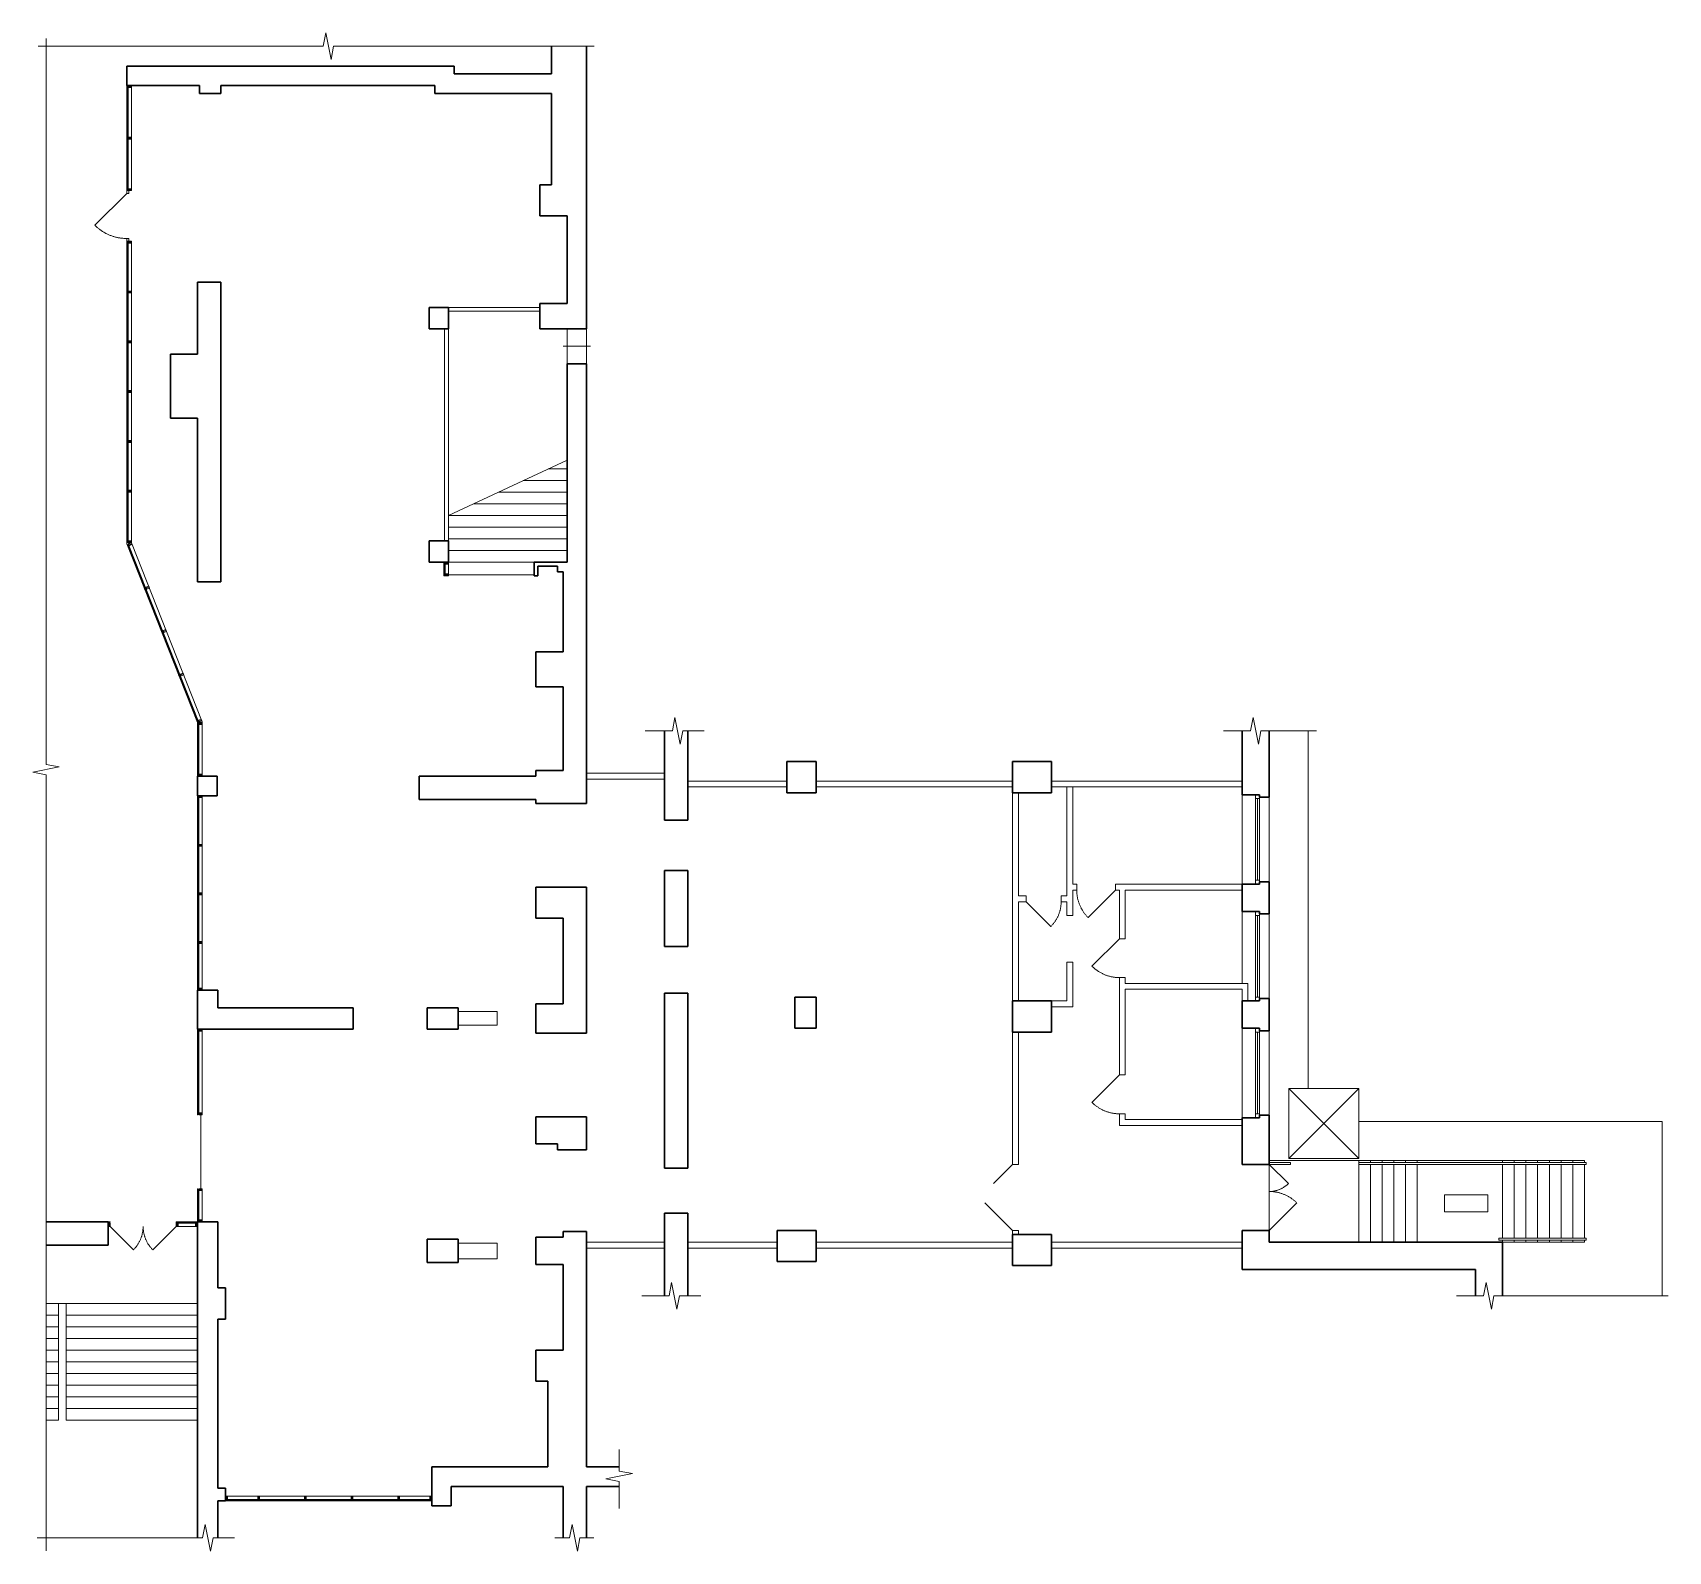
# Model space of a CAD drawing. Header units: metres. Extents: x 3.5 to 45.5, y 1.1 to 40.1.
import ezdxf

# ---------------------------------------------------------------- set-up
doc = ezdxf.new("R2010")
doc.units = ezdxf.units.M
doc.header["$MEASUREMENT"] = 0
doc.linetypes.add('DGN Style 3', pattern=[20.175985, 14.411418, -5.764567])

msp = doc.modelspace()

# ---------------------------------------------------------------- linework, layer by layer
at = {"lineweight": 0}
for p, q in [((10.953, 39.742), (11.019, 40.085)), ((11.019, 40.085), (11.152, 39.4)), ((3.626, 39.742), (10.953, 39.742)), ((3.825, 21.282), (3.825, 39.934)), ((11.152, 39.4), (11.218, 39.742)), ((11.218, 39.742), (17.917, 39.742)), ((5.901, 38.726), (5.901, 36.026)), ((5.911, 38.686), (5.936, 38.686)), ((5.911, 36.066), (5.911, 38.686)), ((5.936, 38.686), (5.936, 36.066)), ((6.021, 38.726), (6.021, 36.026)), ((5.936, 36.066), (5.911, 36.066)), ((5.901, 34.726), (5.901, 26.953)), ((5.911, 34.686), (5.936, 34.686)), ((5.911, 27.016), (5.911, 34.686)), ((5.936, 34.686), (5.936, 27.016)), ((6.021, 34.726), (6.021, 26.976)), ((17.721, 32.476), (17.221, 32.476)), ((17.221, 32.476), (17.221, 31.576)), ((17.721, 31.576), (17.721, 32.476)), ((17.121, 32.026), (17.821, 32.026)), ((17.221, 31.576), (17.721, 31.576)), ((14.171, 27.676), (17.221, 29.103)), ((16.736, 28.876), (17.221, 28.876)), ((15.453, 28.276), (17.221, 28.276)), ((16.095, 28.576), (17.221, 28.576)), ((14.812, 27.976), (17.221, 27.976)), ((14.171, 27.676), (17.221, 27.676)), ((14.171, 27.376), (17.221, 27.376)), ((5.901, 26.953), (7.721, 22.353)), ((5.936, 27.016), (5.911, 27.016)), ((6.021, 26.976), (7.841, 22.376)), ((14.171, 27.076), (17.221, 27.076)), ((5.933, 26.899), (5.957, 26.908)), ((7.716, 22.394), (5.933, 26.899)), ((5.957, 26.908), (7.739, 22.404)), ((14.171, 26.776), (17.221, 26.776)), ((14.051, 26.476), (14.171, 26.476)), ((14.051, 26.126), (14.051, 26.476)), ((14.171, 26.126), (14.051, 26.126)), ((14.061, 26.436), (14.086, 26.436)), ((14.061, 26.166), (14.061, 26.436)), ((14.086, 26.166), (14.061, 26.166)), ((14.086, 26.436), (14.086, 26.166)), ((14.171, 26.476), (17.221, 26.476)), ((14.171, 26.476), (14.171, 26.126)), ((7.739, 22.404), (7.716, 22.394)), ((7.721, 20.976), (7.721, 22.353)), ((7.731, 22.313), (7.756, 22.313)), ((7.731, 21.016), (7.731, 22.313)), ((7.756, 22.313), (7.756, 21.016)), ((7.841, 20.976), (7.841, 22.376)), ((19.926, 22.139), (19.993, 22.482)), ((19.993, 22.482), (20.125, 21.797)), ((34.792, 22.139), (34.858, 22.482)), ((34.858, 22.482), (34.991, 21.797)), ((19.23, 22.139), (19.926, 22.139)), ((20.125, 21.797), (20.192, 22.139)), ((20.192, 22.139), (20.744, 22.139)), ((34.096, 22.139), (34.792, 22.139)), ((34.991, 21.797), (35.057, 22.139)), ((35.057, 22.139), (36.485, 22.139)), ((3.483, 21.083), (4.167, 21.215)), ((3.825, 21.016), (3.483, 21.083)), ((4.167, 21.215), (3.825, 21.282)), ((3.825, 1.071), (3.825, 21.016)), ((7.756, 21.016), (7.731, 21.016)), ((7.721, 20.476), (7.721, 15.476)), ((7.731, 20.436), (7.756, 20.436)), ((7.731, 15.516), (7.731, 20.436)), ((7.756, 20.436), (7.756, 15.516)), ((7.841, 20.476), (7.841, 15.476)), ((34.571, 18.201), (34.571, 20.501)), ((35.271, 18.266), (35.271, 20.436)), ((34.571, 15.651), (34.571, 17.501)), ((35.271, 15.266), (35.271, 17.436)), ((7.756, 15.516), (7.731, 15.516)), ((34.571, 12.201), (34.571, 14.501)), ((35.271, 12.266), (35.271, 14.436)), ((37.871, 11.051), (37.871, 11.101)), ((37.871, 9.001), (37.871, 11.001)), ((38.171, 11.051), (38.171, 11.101)), ((38.171, 9.001), (38.171, 11.001)), ((38.471, 11.051), (38.471, 11.101)), ((38.471, 9.001), (38.471, 11.001)), ((38.771, 11.051), (38.771, 11.101)), ((38.771, 9.001), (38.771, 11.001)), ((41.571, 11.051), (41.571, 11.101)), ((41.571, 9.101), (41.571, 11.001)), ((41.871, 11.051), (41.871, 11.101)), ((41.871, 9.101), (41.871, 11.001)), ((42.171, 11.051), (42.171, 11.101)), ((42.171, 9.101), (42.171, 11.001)), ((42.471, 11.051), (42.471, 11.101)), ((42.471, 9.101), (42.471, 11.001)), ((42.771, 11.051), (42.771, 11.101)), ((42.771, 9.101), (42.771, 11.001)), ((43.071, 11.051), (43.071, 11.101)), ((43.071, 9.101), (43.071, 11.001)), ((41.571, 9.001), (41.571, 9.051)), ((41.871, 9.001), (41.871, 9.051)), ((42.171, 9.001), (42.171, 9.051)), ((42.471, 9.001), (42.471, 9.051)), ((42.771, 9.001), (42.771, 9.051)), ((43.071, 9.001), (43.071, 9.051)), ((19.145, 7.624), (19.841, 7.624)), ((19.841, 7.624), (19.907, 7.966)), ((19.907, 7.966), (20.04, 7.282)), ((20.04, 7.282), (20.106, 7.624)), ((20.106, 7.624), (20.659, 7.624)), ((40.086, 7.624), (40.782, 7.624)), ((40.782, 7.624), (40.849, 7.966)), ((40.849, 7.966), (40.981, 7.282)), ((40.981, 7.282), (41.048, 7.624)), ((41.048, 7.624), (45.529, 7.624)), ((18.56, 3.12), (18.56, 3.672)), ((18.218, 2.921), (18.902, 3.054)), ((18.902, 3.054), (18.56, 3.12)), ((18.56, 2.855), (18.218, 2.921)), ((18.56, 2.158), (18.56, 2.855)), ((13.741, 2.476), (8.441, 2.476)), ((8.441, 2.476), (8.441, 2.356)), ((8.441, 2.356), (13.741, 2.356)), ((8.481, 2.391), (8.481, 2.366)), ((13.701, 2.391), (8.481, 2.391)), ((8.481, 2.366), (13.701, 2.366)), ((13.701, 2.366), (13.701, 2.391)), ((13.741, 2.356), (13.741, 2.476)), ((7.852, 1.4), (7.919, 1.742)), ((7.919, 1.742), (8.052, 1.057)), ((17.285, 1.4), (17.352, 1.742)), ((17.352, 1.742), (17.484, 1.057)), ((3.594, 1.4), (7.852, 1.4)), ((8.052, 1.057), (8.118, 1.4)), ((8.118, 1.4), (8.67, 1.4)), ((16.902, 1.4), (17.285, 1.4)), ((17.484, 1.057), (17.551, 1.4)), ((17.551, 1.4), (17.904, 1.4))]:
    msp.add_line(p, q, dxfattribs=at)
at = {"lineweight": 30}
for p, q in [((16.821, 39.742), (16.821, 39.026)), ((17.721, 39.742), (17.721, 32.476)), ((5.901, 38.726), (5.901, 39.226)), ((5.901, 39.226), (14.321, 39.226)), ((14.321, 39.226), (14.321, 39.026)), ((5.901, 38.726), (7.771, 38.726)), ((7.771, 38.726), (7.771, 38.526)), ((8.321, 38.526), (8.321, 38.726)), ((8.321, 38.726), (13.821, 38.726)), ((13.821, 38.726), (13.821, 38.526)), ((14.321, 39.026), (16.821, 39.026)), ((7.771, 38.526), (8.321, 38.526)), ((13.821, 38.526), (16.821, 38.526)), ((16.821, 38.526), (16.821, 36.176)), ((16.521, 36.176), (16.821, 36.176)), ((16.521, 36.176), (16.521, 35.376)), ((16.521, 35.376), (17.221, 35.376)), ((17.221, 35.376), (17.221, 33.126)), ((7.721, 33.676), (8.321, 33.676)), ((7.721, 33.676), (7.721, 31.826)), ((8.321, 33.676), (8.321, 25.976)), ((13.671, 33.026), (14.171, 33.026)), ((13.671, 33.026), (13.671, 32.476)), ((14.171, 33.026), (14.171, 32.476)), ((16.521, 33.126), (17.221, 33.126)), ((16.521, 33.126), (16.521, 32.476)), ((13.671, 32.476), (14.171, 32.476)), ((16.521, 32.476), (17.721, 32.476)), ((7.021, 31.826), (7.721, 31.826)), ((7.021, 31.826), (7.021, 30.176)), ((17.221, 31.576), (17.221, 26.476)), ((17.221, 31.576), (17.721, 31.576)), ((17.721, 31.576), (17.721, 20.276)), ((7.021, 30.176), (7.721, 30.176)), ((7.721, 30.176), (7.721, 25.976)), ((13.671, 27.026), (14.171, 27.026)), ((13.671, 27.026), (13.671, 26.476)), ((14.171, 27.026), (14.171, 26.476)), ((13.671, 26.476), (14.171, 26.476)), ((16.371, 26.476), (17.221, 26.476)), ((16.371, 26.126), (16.371, 26.476)), ((16.371, 26.126), (16.471, 26.126)), ((16.471, 26.126), (16.471, 26.376)), ((16.471, 26.376), (16.971, 26.376)), ((16.971, 26.376), (16.971, 26.226)), ((16.971, 26.226), (17.121, 26.226)), ((17.121, 26.226), (17.121, 24.176)), ((7.721, 25.976), (8.321, 25.976)), ((16.421, 24.176), (17.121, 24.176)), ((16.421, 24.176), (16.421, 23.276)), ((16.421, 23.276), (17.121, 23.276)), ((17.121, 23.276), (17.121, 21.126)), ((19.721, 19.851), (19.721, 22.139)), ((20.321, 19.851), (20.321, 22.139)), ((34.571, 20.501), (34.571, 22.139)), ((35.271, 20.436), (35.271, 22.139)), ((16.421, 21.126), (17.121, 21.126)), ((16.421, 21.126), (16.421, 20.976)), ((22.871, 20.551), (22.871, 21.351)), ((22.871, 21.351), (23.621, 21.351)), ((23.621, 20.551), (23.621, 21.351)), ((28.671, 20.551), (28.671, 21.351)), ((28.671, 21.351), (29.671, 21.351)), ((29.671, 20.551), (29.671, 21.351)), ((7.721, 20.976), (7.721, 20.476)), ((8.221, 20.976), (7.721, 20.976)), ((8.221, 20.976), (8.221, 20.476)), ((13.421, 20.976), (16.421, 20.976)), ((13.421, 20.976), (13.421, 20.376)), ((8.221, 20.476), (7.721, 20.476)), ((13.421, 20.376), (16.421, 20.376)), ((16.421, 20.376), (16.421, 20.276)), ((16.421, 20.276), (17.721, 20.276)), ((22.871, 20.551), (23.621, 20.551)), ((28.671, 20.551), (29.671, 20.551)), ((34.571, 20.501), (35.021, 20.501)), ((35.021, 20.436), (35.021, 20.501)), ((35.021, 20.436), (35.271, 20.436)), ((19.721, 16.601), (19.721, 18.551)), ((20.321, 16.601), (20.321, 18.551)), ((16.421, 18.126), (17.721, 18.126)), ((16.421, 18.126), (16.421, 17.326)), ((17.721, 18.126), (17.721, 14.376)), ((34.571, 18.201), (35.021, 18.201)), ((34.571, 17.501), (34.571, 18.201)), ((35.021, 18.266), (35.271, 18.266)), ((35.021, 18.201), (35.021, 18.266)), ((35.271, 17.436), (35.271, 18.266)), ((16.421, 17.326), (17.121, 17.326)), ((17.121, 17.326), (17.121, 15.126)), ((34.571, 17.501), (35.021, 17.501)), ((35.021, 17.436), (35.021, 17.501)), ((35.021, 17.436), (35.271, 17.436)), ((20.321, 16.601), (19.721, 16.601)), ((8.241, 15.476), (7.721, 15.476)), ((7.721, 15.476), (7.721, 14.476)), ((8.241, 15.476), (8.241, 15.026)), ((20.321, 15.401), (19.721, 15.401)), ((19.721, 10.901), (19.721, 15.401)), ((20.321, 10.901), (20.321, 15.401)), ((23.071, 15.301), (23.621, 15.301)), ((23.071, 15.301), (23.071, 14.501)), ((23.621, 14.501), (23.621, 15.301)), ((28.671, 14.401), (28.671, 15.201)), ((28.671, 15.201), (29.671, 15.201)), ((29.671, 14.401), (29.671, 15.201)), ((34.571, 15.201), (35.021, 15.201)), ((34.571, 14.501), (34.571, 15.201)), ((35.021, 15.266), (35.271, 15.266)), ((35.021, 15.201), (35.021, 15.266)), ((35.271, 14.436), (35.271, 15.266)), ((11.721, 15.026), (8.241, 15.026)), ((11.721, 15.026), (11.721, 14.476)), ((13.621, 15.026), (14.421, 15.026)), ((13.621, 15.026), (13.621, 14.476)), ((16.421, 15.126), (17.121, 15.126)), ((16.421, 15.126), (16.421, 14.476)), ((11.721, 14.476), (7.721, 14.476)), ((13.621, 14.476), (14.421, 14.476)), ((16.421, 14.476), (16.421, 14.376)), ((16.421, 14.376), (17.721, 14.376)), ((23.071, 14.501), (23.621, 14.501)), ((28.671, 14.401), (29.671, 14.401)), ((34.571, 14.501), (35.021, 14.501)), ((35.021, 14.436), (35.021, 14.501)), ((35.021, 14.436), (35.271, 14.436)), ((16.421, 12.226), (16.421, 11.526)), ((17.721, 12.226), (16.421, 12.226)), ((17.721, 12.226), (17.721, 11.376)), ((34.571, 12.201), (35.021, 12.201)), ((34.571, 11.001), (34.571, 12.201)), ((35.021, 12.201), (35.021, 12.266)), ((35.021, 12.266), (35.271, 12.266)), ((35.271, 11.001), (35.271, 12.266)), ((16.971, 11.526), (16.421, 11.526)), ((16.971, 11.526), (16.971, 11.376)), ((17.121, 11.376), (16.971, 11.376)), ((20.321, 10.901), (19.721, 10.901)), ((19.721, 7.624), (19.721, 9.751)), ((20.321, 9.751), (19.721, 9.751)), ((20.321, 7.624), (20.321, 9.751)), ((8.241, 9.526), (7.721, 9.526)), ((7.721, 9.526), (7.721, 1.4)), ((8.241, 9.526), (8.241, 7.826)), ((17.121, 9.276), (17.121, 9.126)), ((17.721, 9.276), (17.721, 3.226)), ((22.621, 9.301), (23.621, 9.301)), ((22.621, 8.501), (22.621, 9.301)), ((23.621, 8.501), (23.621, 9.301)), ((34.571, 8.301), (34.571, 9.301)), ((35.271, 9.001), (35.271, 9.301)), ((13.621, 9.076), (13.621, 8.476)), ((13.621, 9.076), (14.421, 9.076)), ((14.421, 9.076), (14.421, 8.476)), ((17.121, 9.126), (16.421, 9.126)), ((16.421, 9.126), (16.421, 8.426)), ((28.671, 9.201), (29.671, 9.201)), ((28.671, 8.401), (28.671, 9.201)), ((29.671, 8.401), (29.671, 9.201)), ((35.271, 9.001), (41.271, 9.001)), ((41.271, 9.001), (41.271, 7.624)), ((13.621, 8.476), (14.421, 8.476)), ((17.121, 8.426), (16.421, 8.426)), ((17.121, 8.426), (17.121, 6.226)), ((22.621, 8.501), (23.621, 8.501)), ((28.671, 8.401), (29.671, 8.401)), ((34.571, 8.301), (40.571, 8.301)), ((40.571, 8.301), (40.571, 7.624)), ((8.441, 7.826), (8.241, 7.826)), ((8.441, 7.826), (8.441, 7.026)), ((8.441, 7.026), (8.241, 7.026)), ((8.241, 7.026), (8.241, 2.676)), ((17.121, 6.226), (16.421, 6.226)), ((16.421, 6.226), (16.421, 5.426)), ((16.721, 5.426), (16.421, 5.426)), ((16.721, 5.426), (16.721, 3.226)), ((16.721, 3.226), (13.741, 3.226)), ((13.741, 3.226), (13.741, 2.226)), ((17.721, 3.226), (18.56, 3.226)), ((8.241, 2.676), (8.441, 2.676)), ((8.441, 2.676), (8.441, 2.356)), ((14.241, 2.726), (14.241, 2.226)), ((17.121, 2.726), (14.241, 2.726)), ((18.56, 2.726), (17.721, 2.726)), ((8.241, 2.356), (8.241, 1.4)), ((8.241, 2.356), (8.441, 2.356)), ((14.241, 2.226), (13.741, 2.226))]:
    msp.add_line(p, q, dxfattribs=at)
at = {"color": 7, "linetype": 'Continuous', "lineweight": 13}
for p, q in [((5.901, 38.676), (5.901, 38.726)), ((5.901, 38.726), (5.911, 38.726)), ((6.021, 38.701), (5.901, 38.701)), ((5.911, 38.726), (5.911, 38.676)), ((5.911, 38.686), (5.911, 38.716)), ((5.911, 38.716), (5.936, 38.716)), ((5.936, 38.686), (5.911, 38.686)), ((5.936, 38.716), (5.936, 38.726)), ((5.936, 38.726), (5.951, 38.726)), ((5.936, 38.676), (5.936, 38.686)), ((5.951, 38.726), (5.951, 38.676)), ((5.951, 38.676), (5.951, 38.726)), ((5.951, 38.726), (6.021, 38.726)), ((6.021, 38.726), (6.021, 38.676)), ((5.911, 38.676), (5.901, 38.676)), ((5.951, 38.676), (5.936, 38.676)), ((6.021, 38.676), (5.951, 38.676)), ((5.901, 37.351), (5.901, 37.401)), ((5.901, 37.401), (5.911, 37.401)), ((6.021, 37.376), (5.901, 37.376)), ((5.911, 37.351), (5.901, 37.351)), ((5.911, 37.401), (5.911, 37.351)), ((5.911, 37.361), (5.911, 37.391)), ((5.911, 37.391), (5.936, 37.391)), ((5.936, 37.361), (5.911, 37.361)), ((5.936, 37.391), (5.936, 37.401)), ((5.936, 37.401), (5.951, 37.401)), ((5.936, 37.351), (5.936, 37.361)), ((5.951, 37.351), (5.936, 37.351)), ((5.951, 37.401), (5.951, 37.351)), ((5.951, 37.351), (5.951, 37.401)), ((5.951, 37.401), (6.021, 37.401)), ((6.021, 37.351), (5.951, 37.351)), ((6.021, 37.401), (6.021, 37.351)), ((5.901, 35.956), (5.081, 35.136)), ((5.901, 36.026), (5.901, 36.076)), ((5.901, 36.076), (5.911, 36.076)), ((6.021, 36.051), (5.901, 36.051)), ((5.911, 36.026), (5.901, 36.026)), ((5.901, 36.026), (5.951, 36.026)), ((5.901, 35.956), (5.901, 36.026)), ((5.951, 35.956), (5.901, 35.956)), ((5.911, 36.076), (5.911, 36.026)), ((5.911, 36.036), (5.911, 36.066)), ((5.911, 36.066), (5.936, 36.066)), ((5.936, 36.036), (5.911, 36.036)), ((5.936, 36.066), (5.936, 36.076)), ((5.936, 36.076), (5.951, 36.076)), ((5.936, 36.026), (5.936, 36.036)), ((5.951, 36.026), (5.936, 36.026)), ((5.951, 36.076), (5.951, 36.026)), ((5.951, 36.026), (5.951, 36.076)), ((5.951, 36.076), (6.021, 36.076)), ((6.021, 36.026), (5.951, 36.026)), ((5.951, 36.026), (5.951, 35.956)), ((6.021, 36.076), (6.021, 36.026)), ((5.901, 34.796), (5.951, 34.796)), ((5.901, 34.726), (5.901, 34.796)), ((5.901, 34.676), (5.901, 34.726)), ((5.901, 34.726), (5.911, 34.726)), ((5.951, 34.726), (5.901, 34.726)), ((6.021, 34.701), (5.901, 34.701)), ((5.911, 34.676), (5.901, 34.676)), ((5.911, 34.726), (5.911, 34.676)), ((5.911, 34.686), (5.911, 34.716)), ((5.911, 34.716), (5.936, 34.716)), ((5.936, 34.686), (5.911, 34.686)), ((5.936, 34.716), (5.936, 34.726)), ((5.936, 34.726), (5.951, 34.726)), ((5.936, 34.676), (5.936, 34.686)), ((5.951, 34.676), (5.936, 34.676)), ((5.951, 34.796), (5.951, 34.726)), ((5.951, 34.726), (5.951, 34.676)), ((5.951, 34.676), (5.951, 34.726)), ((5.951, 34.726), (6.021, 34.726)), ((6.021, 34.676), (5.951, 34.676)), ((6.021, 34.726), (6.021, 34.676)), ((5.901, 33.396), (5.901, 33.446)), ((5.901, 33.446), (5.911, 33.446)), ((6.021, 33.421), (5.901, 33.421)), ((5.911, 33.396), (5.901, 33.396)), ((5.911, 33.446), (5.911, 33.396)), ((5.911, 33.406), (5.911, 33.436)), ((5.911, 33.436), (5.936, 33.436)), ((5.936, 33.406), (5.911, 33.406)), ((5.936, 33.436), (5.936, 33.446)), ((5.936, 33.446), (5.951, 33.446)), ((5.936, 33.396), (5.936, 33.406)), ((5.951, 33.396), (5.936, 33.396)), ((5.951, 33.446), (5.951, 33.396)), ((5.951, 33.396), (5.951, 33.446)), ((5.951, 33.446), (6.021, 33.446)), ((6.021, 33.396), (5.951, 33.396)), ((6.021, 33.446), (6.021, 33.396)), ((5.901, 32.116), (5.901, 32.166)), ((5.901, 32.166), (5.911, 32.166)), ((6.021, 32.141), (5.901, 32.141)), ((5.911, 32.116), (5.901, 32.116)), ((5.911, 32.166), (5.911, 32.116)), ((5.911, 32.126), (5.911, 32.156)), ((5.911, 32.156), (5.936, 32.156)), ((5.936, 32.126), (5.911, 32.126)), ((5.936, 32.156), (5.936, 32.166)), ((5.936, 32.166), (5.951, 32.166)), ((5.936, 32.116), (5.936, 32.126)), ((5.951, 32.116), (5.936, 32.116)), ((5.951, 32.166), (5.951, 32.116)), ((5.951, 32.116), (5.951, 32.166)), ((5.951, 32.166), (6.021, 32.166)), ((6.021, 32.116), (5.951, 32.116)), ((6.021, 32.166), (6.021, 32.116)), ((5.901, 30.836), (5.901, 30.886)), ((5.901, 30.886), (5.911, 30.886)), ((6.021, 30.861), (5.901, 30.861)), ((5.911, 30.836), (5.901, 30.836)), ((5.911, 30.886), (5.911, 30.836)), ((5.911, 30.846), (5.911, 30.876)), ((5.911, 30.876), (5.936, 30.876)), ((5.936, 30.846), (5.911, 30.846)), ((5.936, 30.876), (5.936, 30.886)), ((5.936, 30.886), (5.951, 30.886)), ((5.936, 30.836), (5.936, 30.846)), ((5.951, 30.836), (5.936, 30.836)), ((5.951, 30.886), (5.951, 30.836)), ((5.951, 30.836), (5.951, 30.886)), ((5.951, 30.886), (6.021, 30.886)), ((6.021, 30.836), (5.951, 30.836)), ((6.021, 30.886), (6.021, 30.836)), ((5.901, 29.556), (5.901, 29.606)), ((5.901, 29.606), (5.911, 29.606)), ((6.021, 29.581), (5.901, 29.581)), ((5.911, 29.556), (5.901, 29.556)), ((5.911, 29.606), (5.911, 29.556)), ((5.911, 29.566), (5.911, 29.596)), ((5.911, 29.596), (5.936, 29.596)), ((5.936, 29.566), (5.911, 29.566)), ((5.936, 29.596), (5.936, 29.606)), ((5.936, 29.606), (5.951, 29.606)), ((5.936, 29.556), (5.936, 29.566)), ((5.951, 29.556), (5.936, 29.556)), ((5.951, 29.606), (5.951, 29.556)), ((5.951, 29.556), (5.951, 29.606)), ((5.951, 29.606), (6.021, 29.606)), ((6.021, 29.556), (5.951, 29.556)), ((6.021, 29.606), (6.021, 29.556)), ((5.901, 28.276), (5.901, 28.326)), ((5.901, 28.326), (5.911, 28.326)), ((6.021, 28.301), (5.901, 28.301)), ((5.911, 28.276), (5.901, 28.276)), ((5.911, 28.326), (5.911, 28.276)), ((5.911, 28.286), (5.911, 28.316)), ((5.911, 28.316), (5.936, 28.316)), ((5.936, 28.286), (5.911, 28.286)), ((5.936, 28.316), (5.936, 28.326)), ((5.936, 28.326), (5.951, 28.326)), ((5.936, 28.276), (5.936, 28.286)), ((5.951, 28.276), (5.936, 28.276)), ((5.951, 28.326), (5.951, 28.276)), ((5.951, 28.276), (5.951, 28.326)), ((5.951, 28.326), (6.021, 28.326)), ((6.021, 28.276), (5.951, 28.276)), ((6.021, 28.326), (6.021, 28.276)), ((5.901, 26.976), (5.901, 27.026)), ((5.901, 27.026), (5.911, 27.026)), ((6.021, 27.001), (5.901, 27.001)), ((5.911, 26.976), (5.901, 26.976)), ((5.909, 26.932), (5.919, 26.936)), ((5.928, 26.886), (5.909, 26.932)), ((5.911, 27.026), (5.911, 26.976)), ((5.911, 26.986), (5.911, 27.016)), ((5.911, 27.016), (5.936, 27.016)), ((5.936, 26.986), (5.911, 26.986)), ((6.03, 26.953), (5.919, 26.909)), ((5.919, 26.936), (5.937, 26.889)), ((5.922, 26.927), (5.946, 26.936)), ((5.933, 26.899), (5.922, 26.927)), ((5.936, 27.016), (5.936, 27.026)), ((5.936, 27.026), (5.951, 27.026)), ((5.936, 26.976), (5.936, 26.986)), ((5.951, 26.976), (5.936, 26.976)), ((5.942, 26.945), (5.956, 26.951)), ((5.946, 26.936), (5.942, 26.945)), ((5.951, 27.026), (5.951, 26.976)), ((5.951, 26.976), (5.951, 27.026)), ((5.951, 27.026), (6.021, 27.026)), ((6.021, 26.976), (5.951, 26.976)), ((5.956, 26.951), (6.021, 26.976)), ((5.956, 26.951), (5.974, 26.904)), ((5.974, 26.904), (5.956, 26.951)), ((6.039, 26.93), (5.974, 26.904)), ((6.021, 27.026), (6.021, 26.976)), ((6.021, 26.976), (6.039, 26.93)), ((5.937, 26.889), (5.928, 26.886)), ((5.957, 26.908), (5.933, 26.899)), ((5.96, 26.899), (5.957, 26.908)), ((5.974, 26.904), (5.96, 26.899)), ((14.051, 26.426), (14.051, 26.476)), ((14.051, 26.476), (14.061, 26.476)), ((14.171, 26.451), (14.051, 26.451)), ((14.061, 26.426), (14.051, 26.426)), ((14.051, 26.126), (14.051, 26.176)), ((14.051, 26.176), (14.061, 26.176)), ((14.171, 26.151), (14.051, 26.151)), ((14.061, 26.126), (14.051, 26.126)), ((14.061, 26.476), (14.061, 26.426)), ((14.061, 26.436), (14.061, 26.466)), ((14.061, 26.466), (14.086, 26.466)), ((14.086, 26.436), (14.061, 26.436)), ((14.061, 26.176), (14.061, 26.126)), ((14.061, 26.136), (14.061, 26.166)), ((14.061, 26.166), (14.086, 26.166)), ((14.086, 26.136), (14.061, 26.136)), ((14.086, 26.466), (14.086, 26.476)), ((14.086, 26.476), (14.101, 26.476)), ((14.086, 26.426), (14.086, 26.436)), ((14.101, 26.426), (14.086, 26.426)), ((14.086, 26.166), (14.086, 26.176)), ((14.086, 26.176), (14.101, 26.176)), ((14.086, 26.126), (14.086, 26.136)), ((14.101, 26.126), (14.086, 26.126)), ((14.101, 26.476), (14.101, 26.426)), ((14.101, 26.426), (14.101, 26.476)), ((14.101, 26.476), (14.171, 26.476)), ((14.171, 26.426), (14.101, 26.426)), ((14.101, 26.176), (14.101, 26.126)), ((14.101, 26.126), (14.101, 26.176)), ((14.101, 26.176), (14.171, 26.176)), ((14.171, 26.126), (14.101, 26.126)), ((14.171, 26.476), (14.171, 26.426)), ((14.171, 26.176), (14.171, 26.126)), ((6.351, 25.816), (6.36, 25.82)), ((6.369, 25.77), (6.351, 25.816)), ((6.472, 25.837), (6.36, 25.793)), ((6.36, 25.82), (6.379, 25.774)), ((6.364, 25.811), (6.387, 25.82)), ((6.375, 25.783), (6.364, 25.811)), ((6.379, 25.774), (6.369, 25.77)), ((6.398, 25.792), (6.375, 25.783)), ((6.383, 25.829), (6.397, 25.835)), ((6.387, 25.82), (6.383, 25.829)), ((6.397, 25.835), (6.463, 25.86)), ((6.397, 25.835), (6.416, 25.788)), ((6.416, 25.788), (6.397, 25.835)), ((6.402, 25.783), (6.398, 25.792)), ((6.416, 25.788), (6.402, 25.783)), ((6.481, 25.814), (6.416, 25.788)), ((6.463, 25.86), (6.481, 25.814)), ((6.792, 24.7), (6.802, 24.704)), ((6.811, 24.654), (6.792, 24.7)), ((6.913, 24.721), (6.802, 24.677)), ((6.802, 24.704), (6.82, 24.658)), ((6.805, 24.695), (6.829, 24.704)), ((6.816, 24.667), (6.805, 24.695)), ((6.82, 24.658), (6.811, 24.654)), ((6.84, 24.676), (6.816, 24.667)), ((6.825, 24.713), (6.839, 24.719)), ((6.829, 24.704), (6.825, 24.713)), ((6.839, 24.719), (6.904, 24.745)), ((6.839, 24.719), (6.857, 24.672)), ((6.857, 24.672), (6.839, 24.719)), ((6.843, 24.667), (6.84, 24.676)), ((6.857, 24.672), (6.843, 24.667)), ((6.922, 24.698), (6.857, 24.672)), ((6.904, 24.745), (6.922, 24.698)), ((7.234, 23.585), (7.243, 23.588)), ((7.252, 23.538), (7.234, 23.585)), ((7.355, 23.606), (7.243, 23.561)), ((7.243, 23.588), (7.262, 23.542)), ((7.247, 23.579), (7.27, 23.588)), ((7.258, 23.551), (7.247, 23.579)), ((7.281, 23.56), (7.258, 23.551)), ((7.266, 23.598), (7.28, 23.603)), ((7.27, 23.588), (7.266, 23.598)), ((7.28, 23.603), (7.345, 23.629)), ((7.28, 23.603), (7.299, 23.557)), ((7.299, 23.557), (7.28, 23.603)), ((7.285, 23.551), (7.281, 23.56)), ((7.299, 23.557), (7.285, 23.551)), ((7.364, 23.582), (7.299, 23.557)), ((7.345, 23.629), (7.364, 23.582)), ((7.262, 23.542), (7.252, 23.538)), ((7.703, 22.4), (7.712, 22.404)), ((7.721, 22.353), (7.703, 22.4)), ((7.823, 22.421), (7.712, 22.377)), ((7.712, 22.404), (7.73, 22.357)), ((7.716, 22.394), (7.739, 22.404)), ((7.727, 22.366), (7.716, 22.394)), ((7.73, 22.357), (7.721, 22.353)), ((7.721, 22.303), (7.721, 22.353)), ((7.721, 22.353), (7.731, 22.353)), ((7.841, 22.328), (7.721, 22.328)), ((7.731, 22.303), (7.721, 22.303)), ((7.75, 22.376), (7.727, 22.366)), ((7.731, 22.353), (7.731, 22.303)), ((7.731, 22.313), (7.731, 22.343)), ((7.731, 22.343), (7.756, 22.343)), ((7.756, 22.313), (7.731, 22.313)), ((7.735, 22.413), (7.749, 22.418)), ((7.739, 22.404), (7.735, 22.413)), ((7.749, 22.418), (7.814, 22.444)), ((7.749, 22.418), (7.768, 22.372)), ((7.768, 22.372), (7.749, 22.418)), ((7.754, 22.366), (7.75, 22.376)), ((7.768, 22.372), (7.754, 22.366)), ((7.756, 22.343), (7.756, 22.353)), ((7.756, 22.353), (7.771, 22.353)), ((7.756, 22.303), (7.756, 22.313)), ((7.771, 22.303), (7.756, 22.303)), ((7.833, 22.398), (7.768, 22.372)), ((7.771, 22.353), (7.771, 22.303)), ((7.771, 22.303), (7.771, 22.353)), ((7.771, 22.353), (7.841, 22.353)), ((7.841, 22.303), (7.771, 22.303)), ((7.814, 22.444), (7.833, 22.398)), ((7.841, 22.353), (7.841, 22.303)), ((7.721, 20.976), (7.721, 21.026)), ((7.721, 21.026), (7.731, 21.026)), ((7.731, 21.026), (7.731, 20.976)), ((7.756, 21.016), (7.756, 21.026)), ((7.756, 21.026), (7.771, 21.026)), ((7.771, 21.026), (7.771, 20.976)), ((7.771, 20.976), (7.771, 21.026)), ((7.771, 21.026), (7.841, 21.026)), ((7.841, 21.026), (7.841, 20.976)), ((7.841, 21.001), (7.721, 21.001)), ((7.731, 20.976), (7.721, 20.976)), ((7.731, 20.986), (7.731, 21.016)), ((7.731, 21.016), (7.756, 21.016)), ((7.756, 20.986), (7.731, 20.986)), ((7.756, 20.976), (7.756, 20.986)), ((7.771, 20.976), (7.756, 20.976)), ((7.841, 20.976), (7.771, 20.976)), ((30.071, 17.901), (30.071, 20.701)), ((30.221, 18.201), (30.221, 20.701)), ((7.721, 20.426), (7.721, 20.476)), ((7.721, 20.476), (7.731, 20.476)), ((7.841, 20.451), (7.721, 20.451)), ((7.731, 20.426), (7.721, 20.426)), ((7.731, 20.476), (7.731, 20.426)), ((7.731, 20.436), (7.731, 20.466)), ((7.731, 20.466), (7.756, 20.466)), ((7.756, 20.436), (7.731, 20.436)), ((7.756, 20.466), (7.756, 20.476)), ((7.756, 20.476), (7.771, 20.476)), ((7.756, 20.426), (7.756, 20.436)), ((7.771, 20.426), (7.756, 20.426)), ((7.771, 20.476), (7.771, 20.426)), ((7.771, 20.426), (7.771, 20.476)), ((7.771, 20.476), (7.841, 20.476)), ((7.841, 20.426), (7.771, 20.426)), ((7.841, 20.476), (7.841, 20.426)), ((28.671, 15.201), (28.671, 20.551)), ((28.821, 17.901), (28.821, 20.551)), ((34.921, 20.501), (35.021, 20.501)), ((34.921, 20.401), (34.921, 20.501)), ((35.021, 20.401), (34.921, 20.401)), ((35.021, 20.501), (35.021, 20.401)), ((7.721, 19.176), (7.721, 19.226)), ((7.721, 19.226), (7.731, 19.226)), ((7.841, 19.201), (7.721, 19.201)), ((7.731, 19.176), (7.721, 19.176)), ((7.731, 19.226), (7.731, 19.176)), ((7.731, 19.186), (7.731, 19.216)), ((7.731, 19.216), (7.756, 19.216)), ((7.756, 19.186), (7.731, 19.186)), ((7.756, 19.216), (7.756, 19.226)), ((7.756, 19.226), (7.771, 19.226)), ((7.756, 19.176), (7.756, 19.186)), ((7.771, 19.176), (7.756, 19.176)), ((7.771, 19.226), (7.771, 19.176)), ((7.771, 19.176), (7.771, 19.226)), ((7.771, 19.226), (7.841, 19.226)), ((7.841, 19.176), (7.771, 19.176)), ((7.841, 19.226), (7.841, 19.176)), ((30.321, 18.201), (30.221, 18.201)), ((30.321, 18.051), (30.321, 18.201)), ((34.571, 18.201), (31.321, 18.201)), ((31.321, 18.051), (31.321, 18.201)), ((34.921, 18.301), (35.021, 18.301)), ((34.921, 18.201), (34.921, 18.301)), ((35.021, 18.201), (34.921, 18.201)), ((35.021, 18.301), (35.021, 18.201)), ((7.721, 17.926), (7.721, 17.976)), ((7.721, 17.976), (7.731, 17.976)), ((7.841, 17.951), (7.721, 17.951)), ((7.731, 17.926), (7.721, 17.926)), ((7.731, 17.976), (7.731, 17.926)), ((7.731, 17.936), (7.731, 17.966)), ((7.731, 17.966), (7.756, 17.966)), ((7.756, 17.936), (7.731, 17.936)), ((7.756, 17.966), (7.756, 17.976)), ((7.756, 17.976), (7.771, 17.976)), ((7.756, 17.926), (7.756, 17.936)), ((7.771, 17.926), (7.756, 17.926)), ((7.771, 17.976), (7.771, 17.926)), ((7.771, 17.926), (7.771, 17.976)), ((7.771, 17.976), (7.841, 17.976)), ((7.841, 17.926), (7.771, 17.926)), ((7.841, 17.976), (7.841, 17.926)), ((29.021, 17.901), (28.821, 17.901)), ((28.821, 15.201), (28.821, 17.751)), ((29.021, 17.751), (28.821, 17.751)), ((29.021, 17.751), (29.021, 17.901)), ((29.021, 17.751), (29.657, 17.115)), ((30.071, 17.901), (29.921, 17.901)), ((29.921, 17.751), (29.921, 17.901)), ((30.071, 17.751), (29.921, 17.751)), ((30.071, 17.401), (30.071, 17.751)), ((30.321, 18.051), (30.221, 18.051)), ((30.221, 17.401), (30.221, 18.051)), ((31.321, 18.051), (30.614, 17.344)), ((31.421, 18.051), (31.321, 18.051)), ((31.421, 16.801), (31.421, 18.051)), ((34.571, 18.051), (31.571, 18.051)), ((31.571, 16.801), (31.571, 18.051)), ((30.071, 17.401), (30.221, 17.401)), ((34.921, 17.501), (35.021, 17.501)), ((34.921, 17.401), (34.921, 17.501)), ((35.021, 17.401), (34.921, 17.401)), ((35.021, 17.501), (35.021, 17.401)), ((7.721, 16.676), (7.721, 16.726)), ((7.721, 16.726), (7.731, 16.726)), ((7.841, 16.701), (7.721, 16.701)), ((7.731, 16.676), (7.721, 16.676)), ((7.731, 16.726), (7.731, 16.676)), ((7.731, 16.686), (7.731, 16.716)), ((7.731, 16.716), (7.756, 16.716)), ((7.756, 16.686), (7.731, 16.686)), ((7.756, 16.716), (7.756, 16.726)), ((7.756, 16.726), (7.771, 16.726)), ((7.756, 16.676), (7.756, 16.686)), ((7.771, 16.676), (7.756, 16.676)), ((7.771, 16.726), (7.771, 16.676)), ((7.771, 16.676), (7.771, 16.726)), ((7.771, 16.726), (7.841, 16.726)), ((7.841, 16.676), (7.771, 16.676)), ((7.841, 16.726), (7.841, 16.676)), ((31.421, 16.801), (30.714, 16.094)), ((31.571, 16.801), (31.421, 16.801)), ((30.071, 15.201), (30.071, 16.201)), ((30.071, 16.201), (30.221, 16.201)), ((30.221, 15.051), (30.221, 16.201)), ((31.421, 13.301), (31.421, 15.801)), ((31.571, 15.801), (31.421, 15.801)), ((31.571, 15.651), (31.571, 15.801)), ((34.721, 15.651), (31.571, 15.651)), ((34.721, 15.201), (34.721, 15.651)), ((7.721, 15.476), (7.721, 15.526)), ((7.721, 15.526), (7.731, 15.526)), ((7.841, 15.501), (7.721, 15.501)), ((7.731, 15.476), (7.721, 15.476)), ((7.731, 15.526), (7.731, 15.476)), ((7.731, 15.486), (7.731, 15.516)), ((7.731, 15.516), (7.756, 15.516)), ((7.756, 15.486), (7.731, 15.486)), ((7.756, 15.516), (7.756, 15.526)), ((7.756, 15.526), (7.771, 15.526)), ((7.756, 15.476), (7.756, 15.486)), ((7.771, 15.476), (7.756, 15.476)), ((7.771, 15.526), (7.771, 15.476)), ((7.771, 15.476), (7.771, 15.526)), ((7.771, 15.526), (7.841, 15.526)), ((7.841, 15.476), (7.771, 15.476)), ((7.841, 15.526), (7.841, 15.476)), ((29.671, 15.201), (30.071, 15.201)), ((34.571, 15.501), (31.571, 15.501)), ((31.571, 13.301), (31.571, 15.501)), ((34.571, 15.201), (34.571, 15.501)), ((34.921, 15.301), (35.021, 15.301)), ((34.921, 15.201), (34.921, 15.301)), ((35.021, 15.201), (34.921, 15.201)), ((35.021, 15.301), (35.021, 15.201)), ((29.671, 15.051), (30.221, 15.051)), ((7.721, 14.426), (7.721, 14.476)), ((7.721, 14.476), (7.731, 14.476)), ((7.841, 14.451), (7.721, 14.451)), ((7.731, 14.426), (7.721, 14.426)), ((7.731, 14.476), (7.731, 14.426)), ((7.731, 14.436), (7.731, 14.466)), ((7.731, 14.466), (7.756, 14.466)), ((7.756, 14.436), (7.731, 14.436)), ((7.756, 14.466), (7.756, 14.476)), ((7.756, 14.476), (7.771, 14.476)), ((7.756, 14.426), (7.756, 14.436)), ((7.771, 14.426), (7.756, 14.426)), ((7.771, 14.476), (7.771, 14.426)), ((7.771, 14.426), (7.771, 14.476)), ((7.771, 14.476), (7.841, 14.476)), ((7.841, 14.426), (7.771, 14.426)), ((7.841, 14.476), (7.841, 14.426)), ((28.671, 14.401), (28.671, 11.001)), ((28.821, 14.401), (28.821, 11.001)), ((34.921, 14.501), (35.021, 14.501)), ((34.921, 14.401), (34.921, 14.501)), ((35.021, 14.401), (34.921, 14.401)), ((35.021, 14.501), (35.021, 14.401)), ((31.421, 13.301), (30.714, 12.594)), ((31.571, 13.301), (31.421, 13.301)), ((35.771, 11.151), (35.771, 12.951)), ((35.771, 12.951), (37.571, 12.951)), ((37.571, 12.951), (37.571, 11.151)), ((7.721, 12.276), (7.721, 12.326)), ((7.721, 12.326), (7.731, 12.326)), ((7.841, 12.301), (7.721, 12.301)), ((7.731, 12.276), (7.721, 12.276)), ((7.731, 12.326), (7.731, 12.276)), ((7.731, 12.286), (7.731, 12.316)), ((7.731, 12.316), (7.756, 12.316)), ((7.756, 12.286), (7.731, 12.286)), ((7.756, 12.316), (7.756, 12.326)), ((7.756, 12.326), (7.771, 12.326)), ((7.756, 12.276), (7.756, 12.286)), ((7.771, 12.276), (7.756, 12.276)), ((7.771, 12.326), (7.771, 12.276)), ((7.771, 12.276), (7.771, 12.326)), ((7.771, 12.326), (7.841, 12.326)), ((7.841, 12.276), (7.771, 12.276)), ((7.841, 12.326), (7.841, 12.276)), ((31.421, 12.001), (31.421, 12.301)), ((31.571, 12.301), (31.421, 12.301)), ((31.571, 12.151), (31.571, 12.301)), ((34.921, 12.301), (35.021, 12.301)), ((34.921, 12.201), (34.921, 12.301)), ((35.021, 12.201), (34.921, 12.201)), ((35.021, 12.301), (35.021, 12.201)), ((34.571, 12.001), (31.421, 12.001)), ((34.571, 12.151), (31.571, 12.151)), ((28.671, 11.001), (28.178, 10.508)), ((28.821, 11.001), (28.671, 11.001)), ((35.271, 11.051), (35.821, 11.051)), ((35.271, 11.001), (35.821, 11.001)), ((35.271, 11.001), (35.764, 10.508)), ((37.571, 11.151), (35.771, 11.151)), ((35.821, 11.051), (35.821, 11.001)), ((37.571, 11.051), (43.421, 11.051)), ((37.571, 11.001), (43.421, 11.001)), ((43.421, 11.001), (43.421, 11.051)), ((7.721, 10.326), (7.721, 10.376)), ((7.721, 10.376), (7.731, 10.376)), ((7.841, 10.351), (7.721, 10.351)), ((7.731, 10.326), (7.721, 10.326)), ((7.731, 10.376), (7.731, 10.326)), ((7.731, 10.336), (7.731, 10.366)), ((7.731, 10.366), (7.756, 10.366)), ((7.756, 10.336), (7.731, 10.336)), ((7.756, 10.366), (7.756, 10.376)), ((7.756, 10.376), (7.771, 10.376)), ((7.756, 10.326), (7.756, 10.336)), ((7.771, 10.326), (7.756, 10.326)), ((7.771, 10.376), (7.771, 10.326)), ((7.771, 10.326), (7.771, 10.376)), ((7.771, 10.376), (7.841, 10.376)), ((7.841, 10.326), (7.771, 10.326)), ((7.841, 10.376), (7.841, 10.326)), ((28.671, 9.301), (27.962, 10.01)), ((35.271, 9.301), (35.98, 10.01)), ((5.421, 9.516), (5.421, 9.526)), ((5.421, 9.526), (5.471, 9.526)), ((5.471, 9.516), (5.421, 9.516)), ((5.421, 9.476), (5.421, 9.491)), ((5.421, 9.491), (5.431, 9.491)), ((5.471, 9.476), (5.421, 9.476)), ((5.421, 9.406), (5.421, 9.476)), ((5.421, 9.476), (5.471, 9.476)), ((5.471, 9.406), (5.421, 9.406)), ((5.431, 9.491), (5.431, 9.516)), ((5.431, 9.516), (5.461, 9.516)), ((5.446, 9.406), (5.446, 9.526)), ((5.461, 9.516), (5.461, 9.491)), ((5.461, 9.491), (5.471, 9.491)), ((5.471, 9.526), (5.471, 9.516)), ((5.471, 9.491), (5.471, 9.476)), ((5.471, 9.476), (5.471, 9.406)), ((7.171, 9.516), (7.171, 9.526)), ((7.171, 9.526), (7.221, 9.526)), ((7.221, 9.516), (7.171, 9.516)), ((7.171, 9.476), (7.171, 9.491)), ((7.171, 9.491), (7.181, 9.491)), ((7.221, 9.476), (7.171, 9.476)), ((7.171, 9.406), (7.171, 9.476)), ((7.171, 9.476), (7.221, 9.476)), ((7.221, 9.406), (7.171, 9.406)), ((7.181, 9.491), (7.181, 9.516)), ((7.181, 9.516), (7.211, 9.516)), ((7.196, 9.406), (7.196, 9.526)), ((7.211, 9.516), (7.211, 9.491)), ((7.211, 9.491), (7.221, 9.491)), ((7.221, 9.526), (7.221, 9.516)), ((7.221, 9.491), (7.221, 9.476)), ((7.221, 9.476), (7.221, 9.406)), ((7.671, 9.516), (7.671, 9.526)), ((7.671, 9.526), (7.721, 9.526)), ((7.721, 9.516), (7.671, 9.516)), ((7.671, 9.476), (7.671, 9.491)), ((7.671, 9.491), (7.681, 9.491)), ((7.721, 9.476), (7.671, 9.476)), ((7.671, 9.406), (7.671, 9.476)), ((7.671, 9.476), (7.721, 9.476)), ((7.721, 9.406), (7.671, 9.406)), ((7.681, 9.491), (7.681, 9.516)), ((7.681, 9.516), (7.711, 9.516)), ((7.696, 9.406), (7.696, 9.526)), ((7.711, 9.516), (7.711, 9.491)), ((7.711, 9.491), (7.721, 9.491)), ((7.721, 9.526), (7.721, 9.576)), ((7.721, 9.576), (7.731, 9.576)), ((7.841, 9.551), (7.721, 9.551)), ((7.721, 9.526), (7.721, 9.516)), ((7.731, 9.526), (7.721, 9.526)), ((7.721, 9.491), (7.721, 9.476)), ((7.721, 9.476), (7.721, 9.406)), ((7.731, 9.576), (7.731, 9.526)), ((7.731, 9.536), (7.731, 9.566)), ((7.731, 9.566), (7.756, 9.566)), ((7.756, 9.536), (7.731, 9.536)), ((7.756, 9.566), (7.756, 9.576)), ((7.756, 9.576), (7.771, 9.576)), ((7.756, 9.526), (7.756, 9.536)), ((7.771, 9.526), (7.756, 9.526)), ((7.771, 9.576), (7.771, 9.526)), ((7.771, 9.526), (7.771, 9.576)), ((7.771, 9.576), (7.841, 9.576)), ((7.841, 9.526), (7.771, 9.526)), ((7.841, 9.576), (7.841, 9.526)), ((28.821, 9.301), (28.671, 9.301)), ((28.671, 9.301), (28.671, 9.201)), ((28.821, 9.301), (28.821, 9.201)), ((41.171, 9.101), (43.421, 9.101)), ((41.171, 9.051), (43.421, 9.051)), ((43.421, 9.101), (43.421, 9.051)), ((8.441, 2.476), (8.491, 2.476)), ((8.441, 2.406), (8.441, 2.476)), ((8.441, 2.391), (8.441, 2.406)), ((8.441, 2.406), (8.491, 2.406)), ((8.491, 2.406), (8.441, 2.406)), ((8.451, 2.391), (8.441, 2.391)), ((8.441, 2.366), (8.491, 2.366)), ((8.441, 2.356), (8.441, 2.366)), ((8.491, 2.356), (8.441, 2.356)), ((8.451, 2.366), (8.451, 2.391)), ((8.481, 2.366), (8.451, 2.366)), ((8.466, 2.476), (8.466, 2.356)), ((8.481, 2.391), (8.481, 2.366)), ((8.491, 2.391), (8.481, 2.391)), ((8.491, 2.476), (8.491, 2.406)), ((8.491, 2.406), (8.491, 2.391)), ((8.491, 2.366), (8.491, 2.356)), ((9.266, 2.476), (9.316, 2.476)), ((9.266, 2.406), (9.266, 2.476)), ((9.266, 2.391), (9.266, 2.406)), ((9.266, 2.406), (9.316, 2.406)), ((9.316, 2.406), (9.266, 2.406)), ((9.276, 2.391), (9.266, 2.391)), ((9.266, 2.366), (9.316, 2.366)), ((9.266, 2.356), (9.266, 2.366)), ((9.316, 2.356), (9.266, 2.356)), ((9.276, 2.366), (9.276, 2.391)), ((9.306, 2.366), (9.276, 2.366)), ((9.291, 2.476), (9.291, 2.356)), ((9.306, 2.391), (9.306, 2.366)), ((9.316, 2.391), (9.306, 2.391)), ((9.316, 2.476), (9.316, 2.406)), ((9.316, 2.406), (9.316, 2.391)), ((9.316, 2.366), (9.316, 2.356)), ((10.466, 2.476), (10.516, 2.476)), ((10.466, 2.406), (10.466, 2.476)), ((10.466, 2.391), (10.466, 2.406)), ((10.466, 2.406), (10.516, 2.406)), ((10.516, 2.406), (10.466, 2.406)), ((10.476, 2.391), (10.466, 2.391)), ((10.466, 2.366), (10.516, 2.366)), ((10.466, 2.356), (10.466, 2.366)), ((10.516, 2.356), (10.466, 2.356)), ((10.476, 2.366), (10.476, 2.391)), ((10.506, 2.366), (10.476, 2.366)), ((10.491, 2.476), (10.491, 2.356)), ((10.506, 2.391), (10.506, 2.366)), ((10.516, 2.391), (10.506, 2.391)), ((10.516, 2.476), (10.516, 2.406)), ((10.516, 2.406), (10.516, 2.391)), ((10.516, 2.366), (10.516, 2.356))]:
    msp.add_line(p, q, dxfattribs=at)
at = {"color": 7, "linetype": 'Continuous', "lineweight": 0}
for p, q in [((5.081, 35.136), (5.095, 35.122)), ((5.095, 35.122), (5.109, 35.109)), ((5.109, 35.109), (5.124, 35.095)), ((5.124, 35.095), (5.139, 35.082)), ((5.139, 35.082), (5.154, 35.069)), ((5.154, 35.069), (5.169, 35.056)), ((5.169, 35.056), (5.184, 35.044)), ((5.184, 35.044), (5.2, 35.032)), ((5.2, 35.032), (5.216, 35.02)), ((5.216, 35.02), (5.232, 35.009)), ((5.232, 35.009), (5.248, 34.997)), ((5.248, 34.997), (5.265, 34.986)), ((5.265, 34.986), (5.281, 34.976)), ((5.281, 34.976), (5.298, 34.965)), ((5.298, 34.965), (5.315, 34.955)), ((5.315, 34.955), (5.333, 34.945)), ((5.333, 34.945), (5.35, 34.936)), ((5.35, 34.936), (5.367, 34.926)), ((5.367, 34.926), (5.385, 34.917)), ((5.385, 34.917), (5.403, 34.909)), ((5.403, 34.909), (5.421, 34.9)), ((5.421, 34.9), (5.439, 34.892)), ((5.439, 34.892), (5.457, 34.885)), ((5.457, 34.885), (5.475, 34.877)), ((5.475, 34.877), (5.494, 34.87)), ((5.494, 34.87), (5.513, 34.863)), ((5.513, 34.863), (5.531, 34.857)), ((5.531, 34.857), (5.55, 34.851)), ((5.55, 34.851), (5.569, 34.845)), ((5.569, 34.845), (5.588, 34.839)), ((5.588, 34.839), (5.607, 34.834)), ((5.607, 34.834), (5.626, 34.829)), ((5.626, 34.829), (5.646, 34.825)), ((5.646, 34.825), (5.665, 34.821)), ((5.665, 34.821), (5.684, 34.817)), ((5.684, 34.817), (5.704, 34.813)), ((5.704, 34.813), (5.723, 34.81)), ((5.723, 34.81), (5.743, 34.807)), ((5.743, 34.807), (5.763, 34.805)), ((5.763, 34.805), (5.782, 34.802)), ((5.782, 34.802), (5.802, 34.801)), ((5.802, 34.801), (5.822, 34.799)), ((5.822, 34.799), (5.842, 34.798)), ((5.842, 34.798), (5.861, 34.797)), ((5.861, 34.797), (5.881, 34.796)), ((5.881, 34.796), (5.901, 34.796)), ((36.271, 12.951), (36.271, 22.139)), ((34.921, 18.201), (34.921, 20.501)), ((34.971, 18.301), (34.971, 20.401)), ((35.021, 18.201), (35.021, 20.501)), ((29.915, 17.648), (29.917, 17.665)), ((29.917, 17.665), (29.918, 17.682)), ((29.918, 17.682), (29.92, 17.7)), ((29.92, 17.717), (29.921, 17.734)), ((29.92, 17.7), (29.92, 17.717)), ((29.921, 17.734), (29.921, 17.751)), ((30.321, 18.051), (30.321, 18.033)), ((30.321, 18.033), (30.322, 18.015)), ((30.322, 18.015), (30.323, 17.997)), ((30.323, 17.997), (30.324, 17.978)), ((30.324, 17.978), (30.325, 17.96)), ((30.325, 17.96), (30.327, 17.942)), ((30.327, 17.942), (30.329, 17.924)), ((30.329, 17.924), (30.332, 17.906)), ((30.332, 17.906), (30.335, 17.888)), ((30.335, 17.888), (30.338, 17.87)), ((30.338, 17.87), (30.341, 17.852)), ((30.341, 17.852), (30.345, 17.834)), ((30.345, 17.834), (30.349, 17.816)), ((30.349, 17.816), (30.354, 17.798)), ((30.354, 17.798), (30.358, 17.781)), ((30.358, 17.781), (30.363, 17.763)), ((30.363, 17.763), (30.369, 17.746)), ((30.369, 17.746), (30.375, 17.728)), ((30.375, 17.728), (30.381, 17.711)), ((30.381, 17.711), (30.387, 17.694)), ((30.387, 17.694), (30.394, 17.677)), ((30.394, 17.677), (30.401, 17.66)), ((30.401, 17.66), (30.408, 17.643)), ((29.757, 17.234), (29.767, 17.248)), ((29.767, 17.248), (29.776, 17.262)), ((29.776, 17.262), (29.786, 17.277)), ((29.786, 17.277), (29.795, 17.291)), ((29.795, 17.291), (29.803, 17.306)), ((29.803, 17.306), (29.812, 17.321)), ((29.812, 17.321), (29.82, 17.337)), ((29.82, 17.337), (29.828, 17.352)), ((29.828, 17.352), (29.835, 17.367)), ((29.835, 17.367), (29.842, 17.383)), ((29.842, 17.383), (29.849, 17.399)), ((29.849, 17.399), (29.856, 17.415)), ((29.856, 17.415), (29.862, 17.431)), ((29.862, 17.431), (29.868, 17.447)), ((29.868, 17.447), (29.874, 17.463)), ((29.874, 17.463), (29.879, 17.48)), ((29.879, 17.48), (29.884, 17.496)), ((29.884, 17.496), (29.889, 17.513)), ((29.889, 17.513), (29.893, 17.529)), ((29.893, 17.529), (29.897, 17.546)), ((29.897, 17.546), (29.901, 17.563)), ((29.901, 17.563), (29.905, 17.58)), ((29.905, 17.58), (29.908, 17.597)), ((29.908, 17.597), (29.91, 17.614)), ((29.91, 17.614), (29.913, 17.631)), ((29.913, 17.631), (29.915, 17.648)), ((30.408, 17.643), (30.416, 17.627)), ((30.416, 17.627), (30.423, 17.61)), ((30.423, 17.61), (30.432, 17.594)), ((30.432, 17.594), (30.44, 17.578)), ((30.44, 17.578), (30.449, 17.562)), ((30.449, 17.562), (30.458, 17.546)), ((30.458, 17.546), (30.467, 17.53)), ((30.467, 17.53), (30.477, 17.515)), ((30.477, 17.515), (30.487, 17.5)), ((30.487, 17.5), (30.497, 17.484)), ((30.497, 17.484), (30.508, 17.469)), ((30.508, 17.469), (30.519, 17.455)), ((30.519, 17.455), (30.53, 17.44)), ((30.53, 17.44), (30.541, 17.426)), ((30.541, 17.426), (30.552, 17.412)), ((30.552, 17.412), (30.564, 17.398)), ((30.564, 17.398), (30.576, 17.384)), ((30.576, 17.384), (30.589, 17.37)), ((30.589, 17.37), (30.601, 17.357)), ((30.601, 17.357), (30.614, 17.344)), ((34.921, 15.201), (34.921, 17.501)), ((34.971, 15.301), (34.971, 17.401)), ((35.021, 15.201), (35.021, 17.501)), ((29.657, 17.115), (29.67, 17.127)), ((29.67, 17.127), (29.681, 17.14)), ((29.681, 17.14), (29.693, 17.153)), ((29.693, 17.153), (29.704, 17.165)), ((29.704, 17.165), (29.715, 17.179)), ((29.715, 17.179), (29.726, 17.192)), ((29.726, 17.192), (29.737, 17.206)), ((29.737, 17.206), (29.747, 17.22)), ((29.747, 17.22), (29.757, 17.234)), ((30.714, 16.094), (30.727, 16.081)), ((30.727, 16.081), (30.74, 16.069)), ((30.74, 16.069), (30.754, 16.057)), ((30.754, 16.057), (30.767, 16.044)), ((30.767, 16.044), (30.781, 16.033)), ((30.781, 16.033), (30.796, 16.021)), ((30.796, 16.021), (30.81, 16.01)), ((30.81, 16.01), (30.824, 15.999)), ((30.824, 15.999), (30.839, 15.988)), ((30.839, 15.988), (30.854, 15.978)), ((30.854, 15.978), (30.869, 15.967)), ((30.869, 15.967), (30.885, 15.957)), ((30.885, 15.957), (30.9, 15.948)), ((30.9, 15.948), (30.916, 15.938)), ((30.916, 15.938), (30.932, 15.929)), ((30.932, 15.929), (30.948, 15.92)), ((30.948, 15.92), (30.964, 15.912)), ((30.964, 15.912), (30.98, 15.904)), ((30.98, 15.904), (30.997, 15.896)), ((30.997, 15.896), (31.013, 15.888)), ((31.013, 15.888), (31.03, 15.881)), ((31.03, 15.881), (31.047, 15.874)), ((31.047, 15.874), (31.064, 15.867)), ((31.064, 15.867), (31.081, 15.861)), ((31.081, 15.861), (31.098, 15.855)), ((31.098, 15.855), (31.115, 15.849)), ((31.115, 15.849), (31.133, 15.844)), ((31.133, 15.844), (31.15, 15.839)), ((31.15, 15.839), (31.168, 15.834)), ((31.168, 15.834), (31.186, 15.829)), ((31.186, 15.829), (31.204, 15.825)), ((31.204, 15.825), (31.221, 15.821)), ((31.221, 15.821), (31.239, 15.818)), ((31.239, 15.818), (31.257, 15.815)), ((31.257, 15.815), (31.275, 15.812)), ((31.275, 15.812), (31.294, 15.809)), ((31.294, 15.809), (31.312, 15.807)), ((31.312, 15.807), (31.33, 15.805)), ((31.33, 15.805), (31.348, 15.804)), ((31.348, 15.804), (31.366, 15.803)), ((31.366, 15.803), (31.385, 15.802)), ((31.385, 15.802), (31.403, 15.801)), ((31.403, 15.801), (31.421, 15.801)), ((7.721, 14.476), (7.721, 12.326)), ((7.731, 14.436), (7.756, 14.436)), ((7.731, 12.316), (7.731, 14.436)), ((7.756, 14.436), (7.756, 12.316)), ((7.841, 14.476), (7.841, 12.326)), ((34.921, 12.201), (34.921, 14.501)), ((34.971, 12.301), (34.971, 14.401)), ((35.021, 12.201), (35.021, 14.501)), ((35.771, 12.951), (37.571, 11.151)), ((35.771, 11.151), (37.571, 12.951)), ((7.756, 12.316), (7.731, 12.316)), ((30.714, 12.594), (30.727, 12.581)), ((30.727, 12.581), (30.74, 12.569)), ((30.74, 12.569), (30.754, 12.557)), ((30.754, 12.557), (30.767, 12.544)), ((30.767, 12.544), (30.781, 12.533)), ((30.781, 12.533), (30.796, 12.521)), ((30.796, 12.521), (30.81, 12.51)), ((30.81, 12.51), (30.824, 12.499)), ((30.824, 12.499), (30.839, 12.488)), ((30.839, 12.488), (30.854, 12.478)), ((30.854, 12.478), (30.869, 12.467)), ((30.869, 12.467), (30.885, 12.457)), ((30.885, 12.457), (30.9, 12.448)), ((30.9, 12.448), (30.916, 12.438)), ((30.916, 12.438), (30.932, 12.429)), ((30.932, 12.429), (30.948, 12.42)), ((30.948, 12.42), (30.964, 12.412)), ((30.964, 12.412), (30.98, 12.404)), ((30.98, 12.404), (30.997, 12.396)), ((30.997, 12.396), (31.013, 12.388)), ((31.013, 12.388), (31.03, 12.381)), ((31.03, 12.381), (31.047, 12.374)), ((31.047, 12.374), (31.064, 12.367)), ((31.064, 12.367), (31.081, 12.361)), ((31.081, 12.361), (31.098, 12.355)), ((31.098, 12.355), (31.115, 12.349)), ((31.115, 12.349), (31.133, 12.344)), ((31.133, 12.344), (31.15, 12.339)), ((31.15, 12.339), (31.168, 12.334)), ((31.168, 12.334), (31.186, 12.329)), ((31.186, 12.329), (31.204, 12.325)), ((31.204, 12.325), (31.221, 12.321)), ((31.221, 12.321), (31.239, 12.318)), ((31.239, 12.318), (31.257, 12.315)), ((31.257, 12.315), (31.275, 12.312)), ((31.275, 12.312), (31.294, 12.309)), ((31.294, 12.309), (31.312, 12.307)), ((31.312, 12.307), (31.33, 12.305)), ((31.33, 12.305), (31.348, 12.304)), ((31.348, 12.304), (31.366, 12.303)), ((31.366, 12.303), (31.385, 12.302)), ((31.385, 12.302), (31.403, 12.301)), ((31.403, 12.301), (31.421, 12.301)), ((37.571, 12.101), (45.371, 12.101)), ((45.371, 7.624), (45.371, 12.101)), ((35.271, 11.001), (35.271, 9.301)), ((7.721, 10.326), (7.721, 9.526)), ((7.731, 10.336), (7.756, 10.336)), ((7.731, 9.566), (7.731, 10.336)), ((7.756, 10.336), (7.756, 9.566)), ((7.841, 10.326), (7.841, 9.526)), ((35.271, 10.304), (35.286, 10.304)), ((35.289, 10.304), (35.271, 10.304)), ((35.286, 10.304), (35.301, 10.305)), ((35.308, 10.303), (35.289, 10.304)), ((35.301, 10.305), (35.317, 10.305)), ((35.326, 10.302), (35.308, 10.303)), ((35.317, 10.305), (35.332, 10.307)), ((35.344, 10.301), (35.326, 10.302)), ((35.332, 10.307), (35.347, 10.308)), ((35.362, 10.3), (35.344, 10.301)), ((35.347, 10.308), (35.362, 10.31)), ((35.362, 10.31), (35.377, 10.312)), ((35.381, 10.298), (35.362, 10.3)), ((35.377, 10.312), (35.392, 10.314)), ((35.399, 10.296), (35.381, 10.298)), ((35.392, 10.314), (35.407, 10.317)), ((35.417, 10.293), (35.399, 10.296)), ((35.407, 10.317), (35.422, 10.32)), ((35.435, 10.29), (35.417, 10.293)), ((35.422, 10.32), (35.437, 10.324)), ((35.453, 10.287), (35.435, 10.29)), ((35.437, 10.324), (35.452, 10.328)), ((35.452, 10.328), (35.466, 10.332)), ((35.471, 10.284), (35.453, 10.287)), ((35.466, 10.332), (35.481, 10.336)), ((35.489, 10.28), (35.471, 10.284)), ((35.481, 10.336), (35.495, 10.341)), ((35.507, 10.276), (35.489, 10.28)), ((35.495, 10.341), (35.51, 10.346)), ((35.525, 10.271), (35.507, 10.276)), ((35.51, 10.346), (35.524, 10.351)), ((35.524, 10.351), (35.538, 10.357)), ((35.542, 10.267), (35.525, 10.271)), ((35.538, 10.357), (35.552, 10.363)), ((35.56, 10.261), (35.542, 10.267)), ((35.552, 10.363), (35.566, 10.369)), ((35.577, 10.256), (35.56, 10.261)), ((35.566, 10.369), (35.579, 10.376)), ((35.595, 10.25), (35.577, 10.256)), ((35.579, 10.376), (35.593, 10.383)), ((35.593, 10.383), (35.606, 10.39)), ((35.612, 10.244), (35.595, 10.25)), ((35.606, 10.39), (35.62, 10.397)), ((35.629, 10.238), (35.612, 10.244)), ((35.62, 10.397), (35.633, 10.405)), ((35.646, 10.231), (35.629, 10.238)), ((35.633, 10.405), (35.646, 10.413)), ((35.646, 10.413), (35.658, 10.421)), ((35.663, 10.224), (35.646, 10.231)), ((35.658, 10.421), (35.671, 10.43)), ((35.68, 10.217), (35.663, 10.224)), ((35.671, 10.43), (35.683, 10.439)), ((35.697, 10.209), (35.68, 10.217)), ((35.683, 10.439), (35.696, 10.448)), ((35.696, 10.448), (35.708, 10.457)), ((35.713, 10.201), (35.697, 10.209)), ((35.708, 10.457), (35.719, 10.467)), ((35.729, 10.193), (35.713, 10.201)), ((35.719, 10.467), (35.731, 10.477)), ((35.746, 10.184), (35.729, 10.193)), ((35.731, 10.477), (35.742, 10.487)), ((35.742, 10.487), (35.753, 10.498)), ((35.762, 10.176), (35.746, 10.184)), ((35.753, 10.498), (35.764, 10.508)), ((35.778, 10.167), (35.762, 10.176)), ((35.793, 10.157), (35.778, 10.167)), ((35.809, 10.147), (35.793, 10.157)), ((35.824, 10.137), (35.809, 10.147)), ((35.839, 10.127), (35.824, 10.137)), ((35.854, 10.117), (35.839, 10.127)), ((35.869, 10.106), (35.854, 10.117)), ((35.884, 10.095), (35.869, 10.106)), ((35.898, 10.084), (35.884, 10.095)), ((39.773, 10.215), (40.886, 10.215)), ((39.773, 9.777), (39.773, 10.215)), ((40.886, 10.215), (40.886, 9.777)), ((35.912, 10.072), (35.898, 10.084)), ((35.926, 10.06), (35.912, 10.072)), ((35.94, 10.048), (35.926, 10.06)), ((35.954, 10.036), (35.94, 10.048)), ((35.967, 10.023), (35.954, 10.036)), ((35.98, 10.01), (35.967, 10.023)), ((40.886, 9.777), (39.773, 9.777)), ((7.756, 9.566), (7.731, 9.566)), ((14.421, 9.076), (14.421, 8.476)), ((14.421, 8.476), (14.421, 9.076))]:
    msp.add_line(p, q, dxfattribs=at)
at = {"lineweight": 13}
for p, q in [((14.171, 33.026), (16.521, 33.026)), ((14.171, 32.926), (16.521, 32.926)), ((14.071, 32.476), (14.071, 27.026)), ((14.171, 32.476), (14.171, 27.026)), ((19.721, 21.051), (17.721, 21.051)), ((19.721, 20.901), (17.721, 20.901)), ((22.871, 20.851), (20.321, 20.851)), ((22.871, 20.701), (20.321, 20.701)), ((23.621, 20.851), (28.671, 20.851)), ((23.621, 20.701), (28.671, 20.701)), ((29.671, 20.851), (34.571, 20.851)), ((29.671, 20.701), (34.571, 20.701)), ((35.271, 11.101), (43.371, 11.101)), ((37.571, 11.051), (37.571, 11.101)), ((37.571, 9.001), (37.571, 11.051)), ((39.071, 11.051), (39.071, 11.101)), ((39.071, 9.001), (39.071, 11.001)), ((41.271, 11.051), (41.271, 11.101)), ((41.271, 9.101), (41.271, 11.001)), ((43.371, 11.051), (43.371, 11.101)), ((43.371, 9.101), (43.371, 11.001)), ((19.721, 9.001), (17.721, 9.001)), ((19.721, 8.851), (17.721, 8.851)), ((22.621, 9.001), (20.321, 9.001)), ((22.621, 8.851), (20.321, 8.851)), ((23.621, 9.001), (28.671, 9.001)), ((23.621, 8.851), (28.671, 8.851)), ((29.671, 9.001), (34.571, 9.001)), ((29.671, 8.851), (34.571, 8.851)), ((41.171, 9.051), (41.171, 9.101)), ((41.271, 9.001), (41.271, 9.051)), ((41.271, 9.001), (43.371, 9.001)), ((43.371, 9.001), (43.371, 9.051))]:
    msp.add_line(p, q, dxfattribs=at)
at = {"color": 7, "linetype": 'DGN Style 3', "lineweight": 13}
for p, q in [((14.171, 26.151), (16.371, 26.151)), ((14.421, 14.926), (14.421, 14.576)), ((15.421, 14.926), (14.421, 14.926)), ((15.421, 14.576), (15.421, 14.926)), ((14.421, 14.576), (15.421, 14.576)), ((7.806, 12.276), (7.806, 10.376)), ((14.421, 8.976), (14.421, 8.576)), ((15.421, 8.976), (14.421, 8.976)), ((15.421, 8.576), (15.421, 8.976)), ((14.421, 8.576), (15.421, 8.576))]:
    msp.add_line(p, q, dxfattribs=at)
at = {"color": 7, "linetype": 'Continuous', "lineweight": 30}
for p, q in [((19.721, 19.851), (20.321, 19.851)), ((19.721, 18.551), (20.321, 18.551)), ((14.421, 14.476), (14.421, 15.026)), ((17.721, 11.376), (17.121, 11.376)), ((34.571, 11.001), (35.271, 11.001)), ((17.721, 9.276), (17.121, 9.276)), ((34.571, 9.301), (35.271, 9.301))]:
    msp.add_line(p, q, dxfattribs=at)
at = {"linetype": 'Continuous', "lineweight": 30}
for p, q in [((5.421, 9.526), (3.825, 9.526)), ((5.421, 9.526), (5.421, 8.926)), ((5.421, 8.926), (3.825, 8.926)), ((17.121, 2.726), (17.121, 1.4)), ((17.721, 2.726), (17.721, 1.4))]:
    msp.add_line(p, q, dxfattribs=at)
at = {"linetype": 'Continuous', "lineweight": 13}
for p, q in [((5.471, 9.406), (6.072, 8.805)), ((7.171, 9.406), (6.57, 8.805)), ((7.721, 7.426), (3.825, 7.426)), ((4.144, 7.426), (4.144, 4.426)), ((4.344, 7.426), (4.344, 4.426)), ((4.144, 4.426), (3.825, 4.426)), ((7.721, 4.426), (4.344, 4.426))]:
    msp.add_line(p, q, dxfattribs=at)
at = {"linetype": 'Continuous', "lineweight": 0}
for p, q in [((6.305, 9.24), (6.308, 9.257)), ((6.308, 9.257), (6.311, 9.273)), ((6.311, 9.273), (6.313, 9.29)), ((6.313, 9.29), (6.315, 9.306)), ((6.315, 9.306), (6.317, 9.323)), ((6.317, 9.323), (6.318, 9.34)), ((6.318, 9.34), (6.32, 9.356)), ((6.32, 9.373), (6.321, 9.39)), ((6.32, 9.356), (6.32, 9.373)), ((6.321, 9.39), (6.321, 9.406)), ((6.321, 9.406), (6.321, 9.39)), ((6.321, 9.39), (6.322, 9.373)), ((6.322, 9.373), (6.323, 9.356)), ((6.323, 9.356), (6.324, 9.34)), ((6.324, 9.34), (6.325, 9.323)), ((6.325, 9.323), (6.327, 9.306)), ((6.327, 9.306), (6.329, 9.29)), ((6.329, 9.29), (6.332, 9.273)), ((6.332, 9.273), (6.334, 9.257)), ((6.334, 9.257), (6.337, 9.24)), ((7.171, 9.526), (7.721, 9.526)), ((7.171, 9.406), (7.171, 9.526)), ((7.721, 9.406), (7.171, 9.406)), ((7.211, 9.516), (7.681, 9.516)), ((7.211, 9.491), (7.211, 9.516)), ((7.681, 9.491), (7.211, 9.491)), ((7.681, 9.516), (7.681, 9.491)), ((7.721, 9.526), (7.721, 9.406)), ((6.095, 8.829), (6.106, 8.842)), ((6.106, 8.842), (6.117, 8.854)), ((6.117, 8.854), (6.128, 8.867)), ((6.128, 8.867), (6.139, 8.88)), ((6.139, 8.88), (6.149, 8.893)), ((6.149, 8.893), (6.159, 8.907)), ((6.159, 8.907), (6.168, 8.92)), ((6.168, 8.92), (6.178, 8.934)), ((6.178, 8.934), (6.187, 8.948)), ((6.187, 8.948), (6.196, 8.962)), ((6.196, 8.962), (6.204, 8.976)), ((6.204, 8.976), (6.213, 8.991)), ((6.213, 8.991), (6.221, 9.006)), ((6.221, 9.006), (6.228, 9.02)), ((6.228, 9.02), (6.236, 9.035)), ((6.236, 9.035), (6.243, 9.05)), ((6.243, 9.05), (6.25, 9.066)), ((6.25, 9.066), (6.256, 9.081)), ((6.256, 9.081), (6.263, 9.097)), ((6.263, 9.097), (6.268, 9.112)), ((6.268, 9.112), (6.274, 9.128)), ((6.274, 9.128), (6.279, 9.144)), ((6.279, 9.144), (6.284, 9.16)), ((6.284, 9.16), (6.289, 9.176)), ((6.289, 9.176), (6.293, 9.192)), ((6.293, 9.192), (6.298, 9.208)), ((6.298, 9.208), (6.301, 9.224)), ((6.301, 9.224), (6.305, 9.24)), ((6.337, 9.24), (6.341, 9.224)), ((6.341, 9.224), (6.345, 9.208)), ((6.345, 9.208), (6.349, 9.192)), ((6.349, 9.192), (6.353, 9.176)), ((6.353, 9.176), (6.358, 9.16)), ((6.358, 9.16), (6.363, 9.144)), ((6.363, 9.144), (6.368, 9.128)), ((6.368, 9.128), (6.374, 9.112)), ((6.374, 9.112), (6.38, 9.097)), ((6.38, 9.097), (6.386, 9.081)), ((6.386, 9.081), (6.392, 9.066)), ((6.392, 9.066), (6.399, 9.05)), ((6.399, 9.05), (6.406, 9.035)), ((6.406, 9.035), (6.414, 9.02)), ((6.414, 9.02), (6.421, 9.006)), ((6.421, 9.006), (6.429, 8.991)), ((6.429, 8.991), (6.438, 8.976)), ((6.438, 8.976), (6.446, 8.962)), ((6.446, 8.962), (6.455, 8.948)), ((6.455, 8.948), (6.464, 8.934)), ((6.464, 8.934), (6.474, 8.92)), ((6.474, 8.92), (6.483, 8.907)), ((6.483, 8.907), (6.493, 8.893)), ((6.493, 8.893), (6.504, 8.88)), ((6.504, 8.88), (6.514, 8.867)), ((6.514, 8.867), (6.525, 8.854)), ((6.525, 8.854), (6.536, 8.842)), ((6.536, 8.842), (6.547, 8.829)), ((6.072, 8.805), (6.084, 8.817)), ((6.084, 8.817), (6.095, 8.829)), ((6.547, 8.829), (6.558, 8.817)), ((6.558, 8.817), (6.57, 8.805)), ((4.144, 7.126), (3.825, 7.126)), ((4.144, 6.826), (3.825, 6.826)), ((7.721, 7.126), (4.344, 7.126)), ((7.721, 6.826), (4.344, 6.826)), ((4.144, 6.526), (3.825, 6.526)), ((7.721, 6.526), (4.344, 6.526)), ((4.144, 6.226), (3.825, 6.226)), ((4.144, 5.926), (3.825, 5.926)), ((7.721, 6.226), (4.344, 6.226)), ((7.721, 5.926), (4.344, 5.926)), ((4.144, 5.626), (3.825, 5.626)), ((7.721, 5.626), (4.344, 5.626)), ((4.144, 5.326), (3.825, 5.326)), ((7.721, 5.326), (4.344, 5.326)), ((4.144, 5.026), (3.825, 5.026)), ((4.144, 4.726), (3.825, 4.726)), ((7.721, 5.026), (4.344, 5.026)), ((7.721, 4.726), (4.344, 4.726))]:
    msp.add_line(p, q, dxfattribs=at)
at = {"color": 7, "linetype": 'Continuous', "lineweight": 13, "extrusion": (0, 0, -1)}
for p, q in [((11.716, 2.476), (11.666, 2.476)), ((11.666, 2.476), (11.666, 2.406)), ((11.716, 2.406), (11.666, 2.406)), ((11.666, 2.406), (11.666, 2.391)), ((11.666, 2.406), (11.716, 2.406)), ((11.666, 2.391), (11.676, 2.391)), ((11.716, 2.366), (11.666, 2.366)), ((11.666, 2.366), (11.666, 2.356)), ((11.666, 2.356), (11.716, 2.356)), ((11.676, 2.391), (11.676, 2.366)), ((11.676, 2.366), (11.706, 2.366)), ((11.691, 2.476), (11.691, 2.356)), ((11.706, 2.366), (11.706, 2.391)), ((11.706, 2.391), (11.716, 2.391)), ((11.716, 2.406), (11.716, 2.476)), ((11.716, 2.391), (11.716, 2.406)), ((11.716, 2.356), (11.716, 2.366)), ((12.916, 2.476), (12.866, 2.476)), ((12.866, 2.476), (12.866, 2.406)), ((12.916, 2.406), (12.866, 2.406)), ((12.866, 2.406), (12.866, 2.391)), ((12.866, 2.406), (12.916, 2.406)), ((12.866, 2.391), (12.876, 2.391)), ((12.916, 2.366), (12.866, 2.366)), ((12.866, 2.366), (12.866, 2.356)), ((12.866, 2.356), (12.916, 2.356)), ((12.876, 2.391), (12.876, 2.366)), ((12.876, 2.366), (12.906, 2.366)), ((12.891, 2.476), (12.891, 2.356)), ((12.906, 2.366), (12.906, 2.391)), ((12.906, 2.391), (12.916, 2.391)), ((12.916, 2.406), (12.916, 2.476)), ((12.916, 2.391), (12.916, 2.406)), ((12.916, 2.356), (12.916, 2.366)), ((13.741, 2.476), (13.691, 2.476)), ((13.691, 2.476), (13.691, 2.406)), ((13.741, 2.406), (13.691, 2.406)), ((13.691, 2.406), (13.691, 2.391)), ((13.691, 2.406), (13.741, 2.406)), ((13.691, 2.391), (13.701, 2.391)), ((13.741, 2.366), (13.691, 2.366)), ((13.691, 2.366), (13.691, 2.356)), ((13.691, 2.356), (13.741, 2.356)), ((13.701, 2.391), (13.701, 2.366)), ((13.701, 2.366), (13.731, 2.366)), ((13.716, 2.476), (13.716, 2.356)), ((13.731, 2.366), (13.731, 2.391)), ((13.731, 2.391), (13.741, 2.391)), ((13.741, 2.406), (13.741, 2.476)), ((13.741, 2.391), (13.741, 2.406)), ((13.741, 2.356), (13.741, 2.366))]:
    msp.add_line(p, q, dxfattribs=at)

doc.saveas('drawing.dxf')
